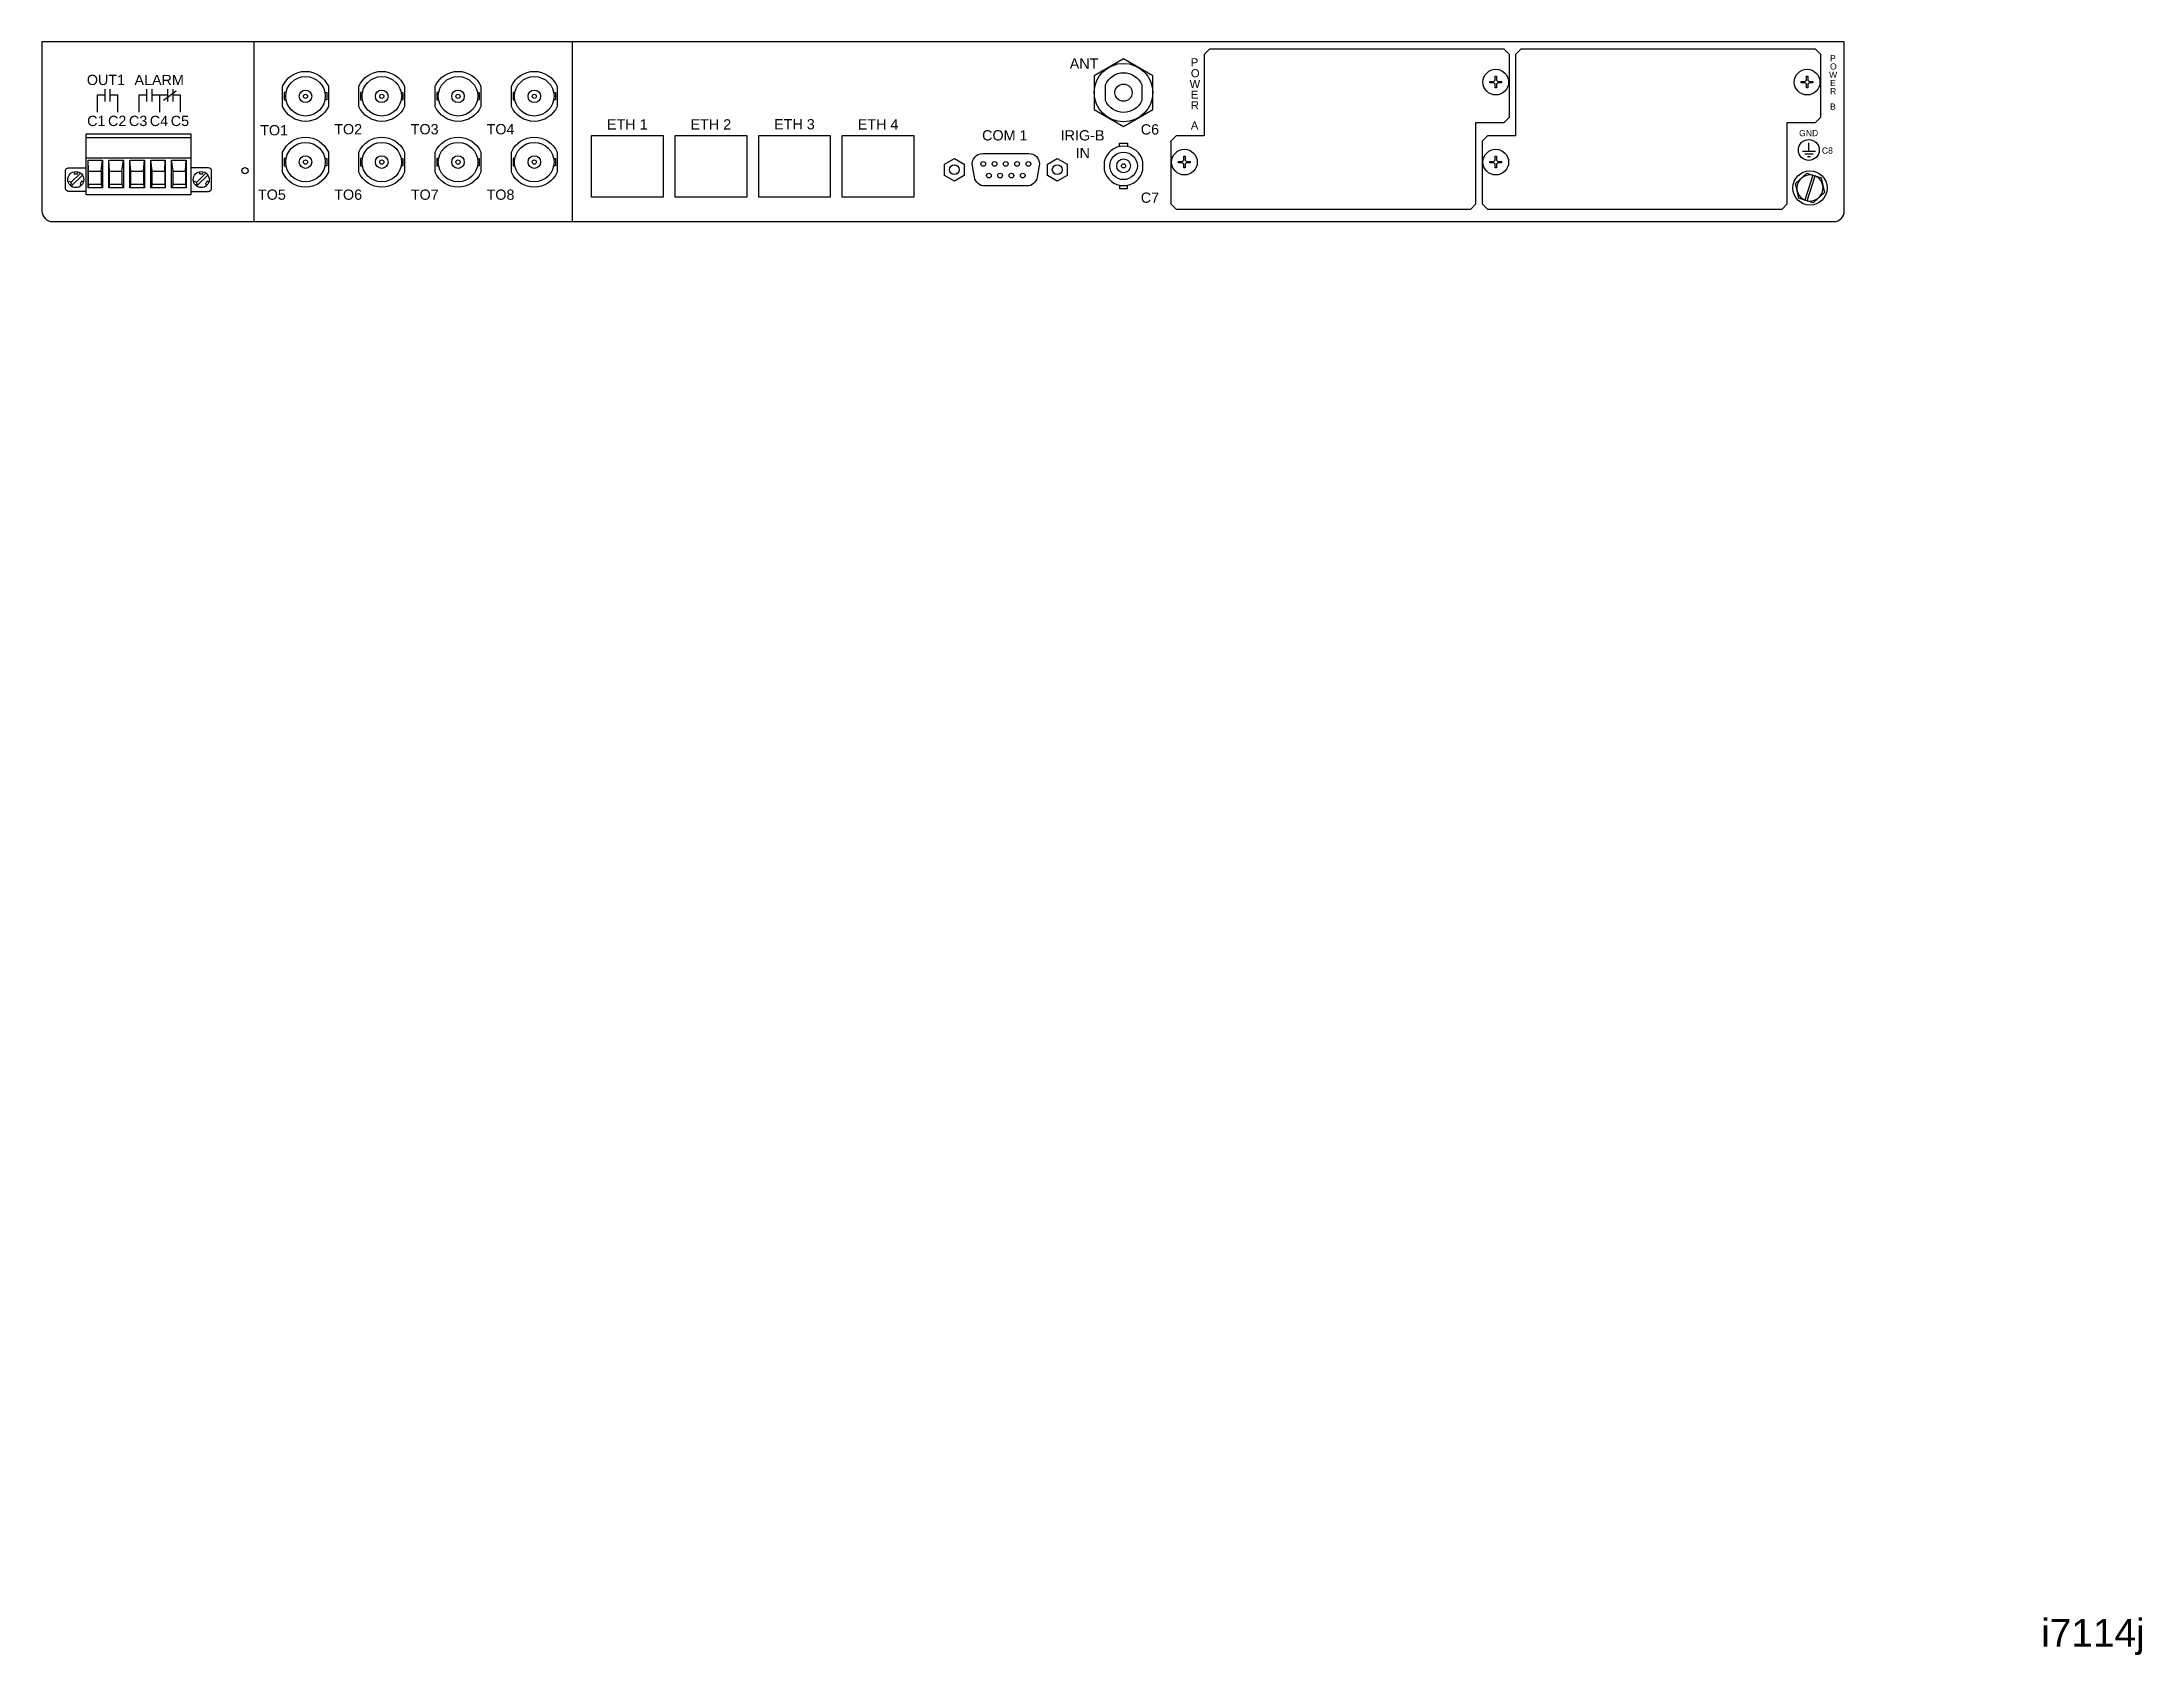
# Model space of a CAD drawing. Header units: inches. Extents: x 2 to 47, y 0.9 to 34.
# Drawn here: x 26.88 to 46.98, y 0.92 to 16.37 of the extents above; entities that cross this region are included whole.
import ezdxf
from ezdxf.enums import TextEntityAlignment as Align

# ---------------------------------------------------------------- set-up
doc = ezdxf.new("R2010")
doc.units = ezdxf.units.IN
doc.header["$MEASUREMENT"] = 0
doc.layers.add('6.0_____[DWG]', color=7, linetype='Continuous')
doc.styles.add('Arial', font='arial.ttf')

msp = doc.modelspace()

# ---------------------------------------------------------------- texts
at = {"layer": '6.0_____[DWG]', "style": 'Arial'}
for s, height, p in [('ANT', 0.0983, (36.712, 16.112)), ('O', 0.0771, (37.871, 16.031)), ('P', 0.0771, (37.871, 16.135)), ('W', 0.059, (43.98, 16.025)), ('O', 0.059, (43.989, 16.104)), ('P', 0.059, (43.989, 16.183)), ('OUT1', 0.0983, (27.304, 15.956)), ('ALARM', 0.0983, (27.76, 15.955)), ('W', 0.0771, (37.859, 15.928)), ('E', 0.0771, (37.871, 15.825)), ('E', 0.059, (43.989, 15.946)), ('R', 0.059, (43.989, 15.868)), ('R', 0.0771, (37.871, 15.723)), ('B', 0.059, (43.989, 15.72)), ('C1', 0.0983, (27.307, 15.563)), ('C2', 0.0983, (27.507, 15.563)), ('C3', 0.0983, (27.707, 15.563)), ('C4', 0.0983, (27.907, 15.563)), ('C5', 0.0983, (28.107, 15.563)), ('TO1', 0.0983, (28.963, 15.474)), ('TO2', 0.0983, (29.672, 15.484)), ('TO3', 0.0983, (30.404, 15.484)), ('TO4', 0.0983, (31.13, 15.484)), ('COM 1', 0.0983, (35.873, 15.425)), ('IRIG-B', 0.0983, (36.625, 15.425)), ('C6', 0.0983, (37.392, 15.482)), ('A', 0.0771, (37.871, 15.53)), ('GND', 0.059, (43.693, 15.466)), ('IN', 0.0983, (36.768, 15.256)), ('C8', 0.059, (43.911, 15.299)), ('TO5', 0.0983, (28.942, 14.857)), ('TO6', 0.0983, (29.672, 14.857)), ('TO7', 0.0983, (30.405, 14.857)), ('TO8', 0.0983, (31.13, 14.857)), ('C7', 0.0983, (37.392, 14.828))]:
    msp.add_text(s, height=height, dxfattribs=at).set_placement(p)
for s, p in [('ETH 1', (32.477, 15.53)), ('ETH 2', (33.277, 15.53)), ('ETH 3', (34.077, 15.531)), ('ETH 4', (34.877, 15.53))]:
    msp.add_text(s, height=0.0983, dxfattribs=at).set_placement(p, align=Align.CENTER)
msp.add_text('i7114j', height=0.2655, dxfattribs=at).set_placement((47, 1.002), align=Align.RIGHT)

# ---------------------------------------------------------------- linework, layer by layer
at = {"layer": '6.0_____[DWG]'}
for points in [[(26.875, 14.748, 0.414215), (26.975, 14.648), (44.025, 14.648, 0.414214), (44.125, 14.748), (44.125, 16.368), (26.875, 16.368), (26.875, 14.748)], [(27.298, 14.937), (27.127, 14.937, -0.332428), (27.101, 14.962), (27.101, 15.141, -0.356187), (27.127, 15.163), (27.298, 15.163)], [(27.179, 15.124), (27.184, 15.105, -0.131863), (27.213, 15.105), (27.218, 15.124)], [(28.299, 14.937), (28.47, 14.937, 0.332428), (28.496, 14.962), (28.496, 15.141, 0.356187), (28.47, 15.163), (28.299, 15.163)], [(28.379, 15.124), (28.384, 15.105, -0.131863), (28.414, 15.105), (28.419, 15.124)], [(43.824, 15.092, 0.908553), (43.748, 14.854)], [(43.771, 14.848, 0.908553), (43.846, 15.086)], [(27.124, 15.03), (27.143, 15.035, 0.131615), (27.158, 15.01), (27.144, 14.996)], [(27.273, 15.03), (27.254, 15.035, -0.131826), (27.239, 15.01), (27.253, 14.996)], [(28.325, 15.03), (28.344, 15.035, 0.131615), (28.359, 15.009), (28.345, 14.996)], [(28.473, 15.03), (28.454, 15.035, -0.131826), (28.439, 15.009), (28.453, 14.996)]]:
    msp.add_lwpolyline(points, format="xyb", dxfattribs=at)
for points in [[(28.901, 16.368), (28.901, 14.648)], [(31.948, 16.368), (31.948, 14.648)], [(38, 16.248), (38, 15.468), (37.73, 15.468), (37.68, 15.418), (37.68, 14.818), (37.73, 14.768), (40.55, 14.768), (40.6, 14.818), (40.6, 15.598), (40.87, 15.598), (40.92, 15.648), (40.92, 16.248), (40.87, 16.298), (38.05, 16.298), (38, 16.248)], [(40.98, 16.248), (40.98, 15.468), (40.71, 15.468), (40.66, 15.418), (40.66, 14.818), (40.71, 14.768), (43.53, 14.768), (43.58, 14.818), (43.58, 15.598), (43.85, 15.598), (43.9, 15.648), (43.9, 16.248), (43.85, 16.298), (41.03, 16.298), (40.98, 16.248)], [(27.475, 15.917), (27.475, 15.797)], [(27.525, 15.917), (27.525, 15.797)], [(27.875, 15.917), (27.875, 15.797)], [(27.925, 15.917), (27.925, 15.797)], [(28.039, 15.811), (28.159, 15.901)], [(28.077, 15.917), (28.077, 15.797)], [(28.127, 15.917), (28.127, 15.797)], [(29.211, 15.883), (29.194, 15.883), (29.194, 15.813), (29.211, 15.813)], [(29.583, 15.883), (29.6, 15.883), (29.6, 15.813), (29.583, 15.813)], [(29.941, 15.883), (29.924, 15.883), (29.924, 15.813), (29.941, 15.813)], [(30.313, 15.883), (30.33, 15.883), (30.33, 15.813), (30.313, 15.813)], [(30.671, 15.883), (30.654, 15.883), (30.654, 15.813), (30.671, 15.813)], [(31.043, 15.883), (31.06, 15.883), (31.06, 15.813), (31.043, 15.813)], [(31.401, 15.883), (31.384, 15.883), (31.384, 15.813), (31.401, 15.813)], [(31.773, 15.883), (31.79, 15.883), (31.79, 15.813), (31.773, 15.813)], [(27.475, 15.858), (27.402, 15.858), (27.402, 15.695)], [(27.602, 15.695), (27.602, 15.858), (27.525, 15.858)], [(27.875, 15.858), (27.802, 15.858), (27.802, 15.695)], [(28.002, 15.695), (28.002, 15.858), (27.925, 15.858)], [(28.077, 15.858), (28.002, 15.858)], [(28.202, 15.695), (28.202, 15.858), (28.127, 15.858)], [(27.298, 15.453), (28.299, 15.453)], [(37.188, 15.368), (37.188, 15.399), (37.266, 15.399), (37.266, 15.368)], [(43.725, 15.323), (43.849, 15.323)], [(43.748, 15.298), (43.827, 15.298)], [(43.786, 15.323), (43.786, 15.403)], [(27.242, 15.113), (27.15, 15.021)], [(27.262, 15.094), (27.155, 14.987)], [(27.298, 15.26), (28.299, 15.26)], [(27.321, 15.13), (27.316, 15.235)], [(27.44, 15.13), (27.455, 15.235)], [(27.521, 15.13), (27.516, 15.235)], [(27.64, 15.13), (27.655, 15.235)], [(27.726, 15.13), (27.716, 15.235)], [(27.845, 15.13), (27.855, 15.235)], [(27.931, 15.13), (27.916, 15.235)], [(28.05, 15.13), (28.055, 15.235)], [(28.131, 15.13), (28.116, 15.235)], [(28.25, 15.13), (28.255, 15.235)], [(28.443, 15.113), (28.35, 15.02)], [(28.462, 15.093), (28.355, 14.987)], [(29.211, 15.253), (29.194, 15.253), (29.194, 15.183), (29.211, 15.183)], [(29.583, 15.253), (29.6, 15.253), (29.6, 15.183), (29.583, 15.183)], [(29.941, 15.253), (29.924, 15.253), (29.924, 15.183), (29.941, 15.183)], [(30.313, 15.253), (30.33, 15.253), (30.33, 15.183), (30.313, 15.183)], [(30.671, 15.253), (30.654, 15.253), (30.654, 15.183), (30.671, 15.183)], [(31.043, 15.253), (31.06, 15.253), (31.06, 15.183), (31.043, 15.183)], [(31.401, 15.253), (31.384, 15.253), (31.384, 15.183), (31.401, 15.183)], [(31.773, 15.253), (31.79, 15.253), (31.79, 15.183), (31.773, 15.183)], [(43.824, 15.093), (43.748, 14.854)], [(43.771, 14.847), (43.846, 15.085)], [(43.772, 15.273), (43.801, 15.273)], [(27.321, 15.004), (27.316, 14.97)], [(27.44, 15.004), (27.455, 14.97)], [(27.521, 15.004), (27.516, 14.97)], [(27.64, 15.004), (27.655, 14.97)], [(27.726, 15.004), (27.716, 14.97)], [(27.845, 15.004), (27.855, 14.97)], [(27.931, 15.004), (27.916, 14.97)], [(28.05, 15.004), (28.055, 14.97)], [(28.131, 15.004), (28.116, 14.97)], [(28.25, 15.004), (28.255, 14.97)], [(37.188, 14.996), (37.188, 14.965), (37.266, 14.965), (37.266, 14.996)]]:
    msp.add_lwpolyline(points, dxfattribs=at)
for points in [[(29.616, 15.944), (29.616, 15.751, -0.652645), (29.178, 15.751), (29.178, 15.944, -0.652645)], [(30.346, 15.944), (30.346, 15.751, -0.652645), (29.908, 15.751), (29.908, 15.944, -0.652645)], [(31.076, 15.944), (31.076, 15.751, -0.652645), (30.638, 15.751), (30.638, 15.944, -0.652645)], [(31.806, 15.944), (31.806, 15.751, -0.652645), (31.368, 15.751), (31.368, 15.944, -0.652645)], [(37.053, 15.808), (37.053, 15.959, -0.65692), (37.401, 15.959), (37.401, 15.808, -0.65692)], [(40.808, 15.978, -0.224709), (40.796, 15.966), (40.796, 15.928), (40.784, 15.928), (40.784, 15.966, -0.224709), (40.772, 15.978), (40.734, 15.978), (40.734, 15.99), (40.772, 15.99, -0.228692), (40.784, 16.002), (40.784, 16.04), (40.796, 16.04), (40.796, 16.002, -0.228692), (40.808, 15.99), (40.846, 15.99), (40.846, 15.978)], [(43.788, 15.978, -0.224709), (43.776, 15.966), (43.776, 15.928), (43.764, 15.928), (43.764, 15.966, -0.224709), (43.752, 15.978), (43.714, 15.978), (43.714, 15.99), (43.752, 15.99, -0.228692), (43.764, 16.002), (43.764, 16.04), (43.776, 16.04), (43.776, 16.002, -0.228692), (43.788, 15.99), (43.826, 15.99), (43.826, 15.978)], [(29.616, 15.314), (29.616, 15.121, -0.652645), (29.178, 15.121), (29.178, 15.314, -0.652645)], [(30.346, 15.314), (30.346, 15.121, -0.652645), (29.908, 15.121), (29.908, 15.314, -0.652645)], [(31.076, 15.314), (31.076, 15.121, -0.652645), (30.638, 15.121), (30.638, 15.314, -0.652645)], [(31.806, 15.314), (31.806, 15.121, -0.652645), (31.368, 15.121), (31.368, 15.314, -0.652645)], [(35.879, 15.3), (36.322, 15.3, -0.414214), (36.422, 15.2), (36.4, 15.072, -0.370597), (36.302, 14.989), (35.898, 14.989, -0.36397), (35.8, 15.072), (35.78, 15.183, -0.466307)], [(37.412, 15.143), (37.412, 15.22, 0.814602), (37.042, 15.22), (37.042, 15.143, 0.814602)], [(37.828, 15.212, -0.224709), (37.816, 15.201), (37.816, 15.162), (37.804, 15.162), (37.804, 15.201, -0.224709), (37.792, 15.212), (37.754, 15.212), (37.754, 15.224), (37.792, 15.224, -0.228692), (37.804, 15.236), (37.804, 15.274), (37.816, 15.274), (37.816, 15.236, -0.228692), (37.828, 15.224), (37.866, 15.224), (37.866, 15.212)], [(40.808, 15.212, -0.224709), (40.796, 15.201), (40.796, 15.162), (40.784, 15.162), (40.784, 15.201, -0.224709), (40.772, 15.212), (40.734, 15.212), (40.734, 15.224), (40.772, 15.224, -0.228692), (40.784, 15.236), (40.784, 15.274), (40.796, 15.274), (40.796, 15.236, -0.228692), (40.808, 15.224), (40.846, 15.224), (40.846, 15.212)]]:
    msp.add_lwpolyline(points, format="xyb", close=True, dxfattribs=at)
for points in [[(37.227, 16.207), (36.947, 16.045), (36.947, 15.722), (37.227, 15.56), (37.507, 15.722), (37.507, 16.045)], [(27.298, 15.49), (28.299, 15.49), (28.299, 14.903), (27.298, 14.903)], [(32.135, 15.473), (32.82, 15.473), (32.82, 14.883), (32.135, 14.883)], [(32.935, 15.473), (33.62, 15.473), (33.62, 14.883), (32.935, 14.883)], [(34.42, 14.883), (33.735, 14.883), (33.735, 15.473), (34.42, 15.473)], [(35.22, 14.883), (34.535, 14.883), (34.535, 15.473), (35.22, 15.473)], [(27.316, 15.235), (27.455, 15.235), (27.455, 14.97), (27.316, 14.97)], [(27.321, 15.13), (27.44, 15.13), (27.44, 15.004), (27.321, 15.004)], [(27.516, 15.235), (27.655, 15.235), (27.655, 14.97), (27.516, 14.97)], [(27.521, 15.13), (27.64, 15.13), (27.64, 15.004), (27.521, 15.004)], [(27.716, 15.235), (27.855, 15.235), (27.855, 14.97), (27.716, 14.97)], [(27.726, 15.13), (27.845, 15.13), (27.845, 15.004), (27.726, 15.004)], [(27.916, 15.235), (28.055, 15.235), (28.055, 14.97), (27.916, 14.97)], [(27.931, 15.13), (28.05, 15.13), (28.05, 15.004), (27.931, 15.004)], [(28.116, 15.235), (28.255, 15.235), (28.255, 14.97), (28.116, 14.97)], [(28.131, 15.13), (28.25, 15.13), (28.25, 15.004), (28.131, 15.004)], [(35.608, 15.253), (35.702, 15.199), (35.702, 15.09), (35.608, 15.036), (35.514, 15.09), (35.514, 15.199)], [(36.592, 15.253), (36.686, 15.199), (36.686, 15.09), (36.592, 15.036), (36.498, 15.09), (36.498, 15.199)], [(43.66, 15.014), (43.766, 15.111), (43.904, 15.067), (43.935, 14.926), (43.828, 14.829), (43.691, 14.873)]]:
    msp.add_lwpolyline(points, close=True, dxfattribs=at)
for centre, radius in [((37.227, 15.883), 0.28), ((40.79, 15.984), 0.123), ((43.77, 15.984), 0.123), ((29.397, 15.848), 0.189), ((29.397, 15.848), 0.06), ((30.127, 15.848), 0.189), ((30.127, 15.848), 0.06), ((30.857, 15.848), 0.189), ((30.857, 15.848), 0.06), ((31.587, 15.848), 0.189), ((31.587, 15.848), 0.06), ((37.227, 15.883), 0.0824), ((29.397, 15.848), 0.02), ((30.127, 15.848), 0.02), ((30.857, 15.848), 0.02), ((31.587, 15.848), 0.02), ((29.397, 15.218), 0.189), ((29.397, 15.218), 0.06), ((30.127, 15.218), 0.189), ((30.127, 15.218), 0.06), ((30.857, 15.218), 0.189), ((30.857, 15.218), 0.06), ((31.587, 15.218), 0.189), ((31.587, 15.218), 0.06), ((37.227, 15.182), 0.132), ((37.81, 15.218), 0.123), ((40.79, 15.218), 0.123), ((43.786, 15.334), 0.1), ((27.198, 15.05), 0.0768), ((28.399, 15.05), 0.0768), ((28.817, 15.136), 0.03), ((29.397, 15.218), 0.02), ((30.127, 15.218), 0.02), ((30.857, 15.218), 0.02), ((31.587, 15.218), 0.02), ((35.608, 15.145), 0.047), ((35.884, 15.201), 0.0225), ((35.938, 15.089), 0.0225), ((35.992, 15.201), 0.0225), ((36.046, 15.089), 0.0225), ((36.1, 15.201), 0.0225), ((36.154, 15.089), 0.0225), ((36.208, 15.201), 0.0225), ((36.262, 15.089), 0.0225), ((36.316, 15.201), 0.0225), ((36.592, 15.145), 0.047), ((37.227, 15.182), 0.0657), ((37.227, 15.182), 0.02), ((43.797, 14.97), 0.164)]:
    msp.add_circle(centre, radius, dxfattribs=at)

msp.set_redraw_order([(e.dxf.handle, doc.entitydb.next_handle()) for e in msp.query("TEXT MTEXT ATTDEF DIMENSION ARC_DIMENSION")])  # texts and dimensions are drawn at this point

doc.saveas('drawing.dxf')
